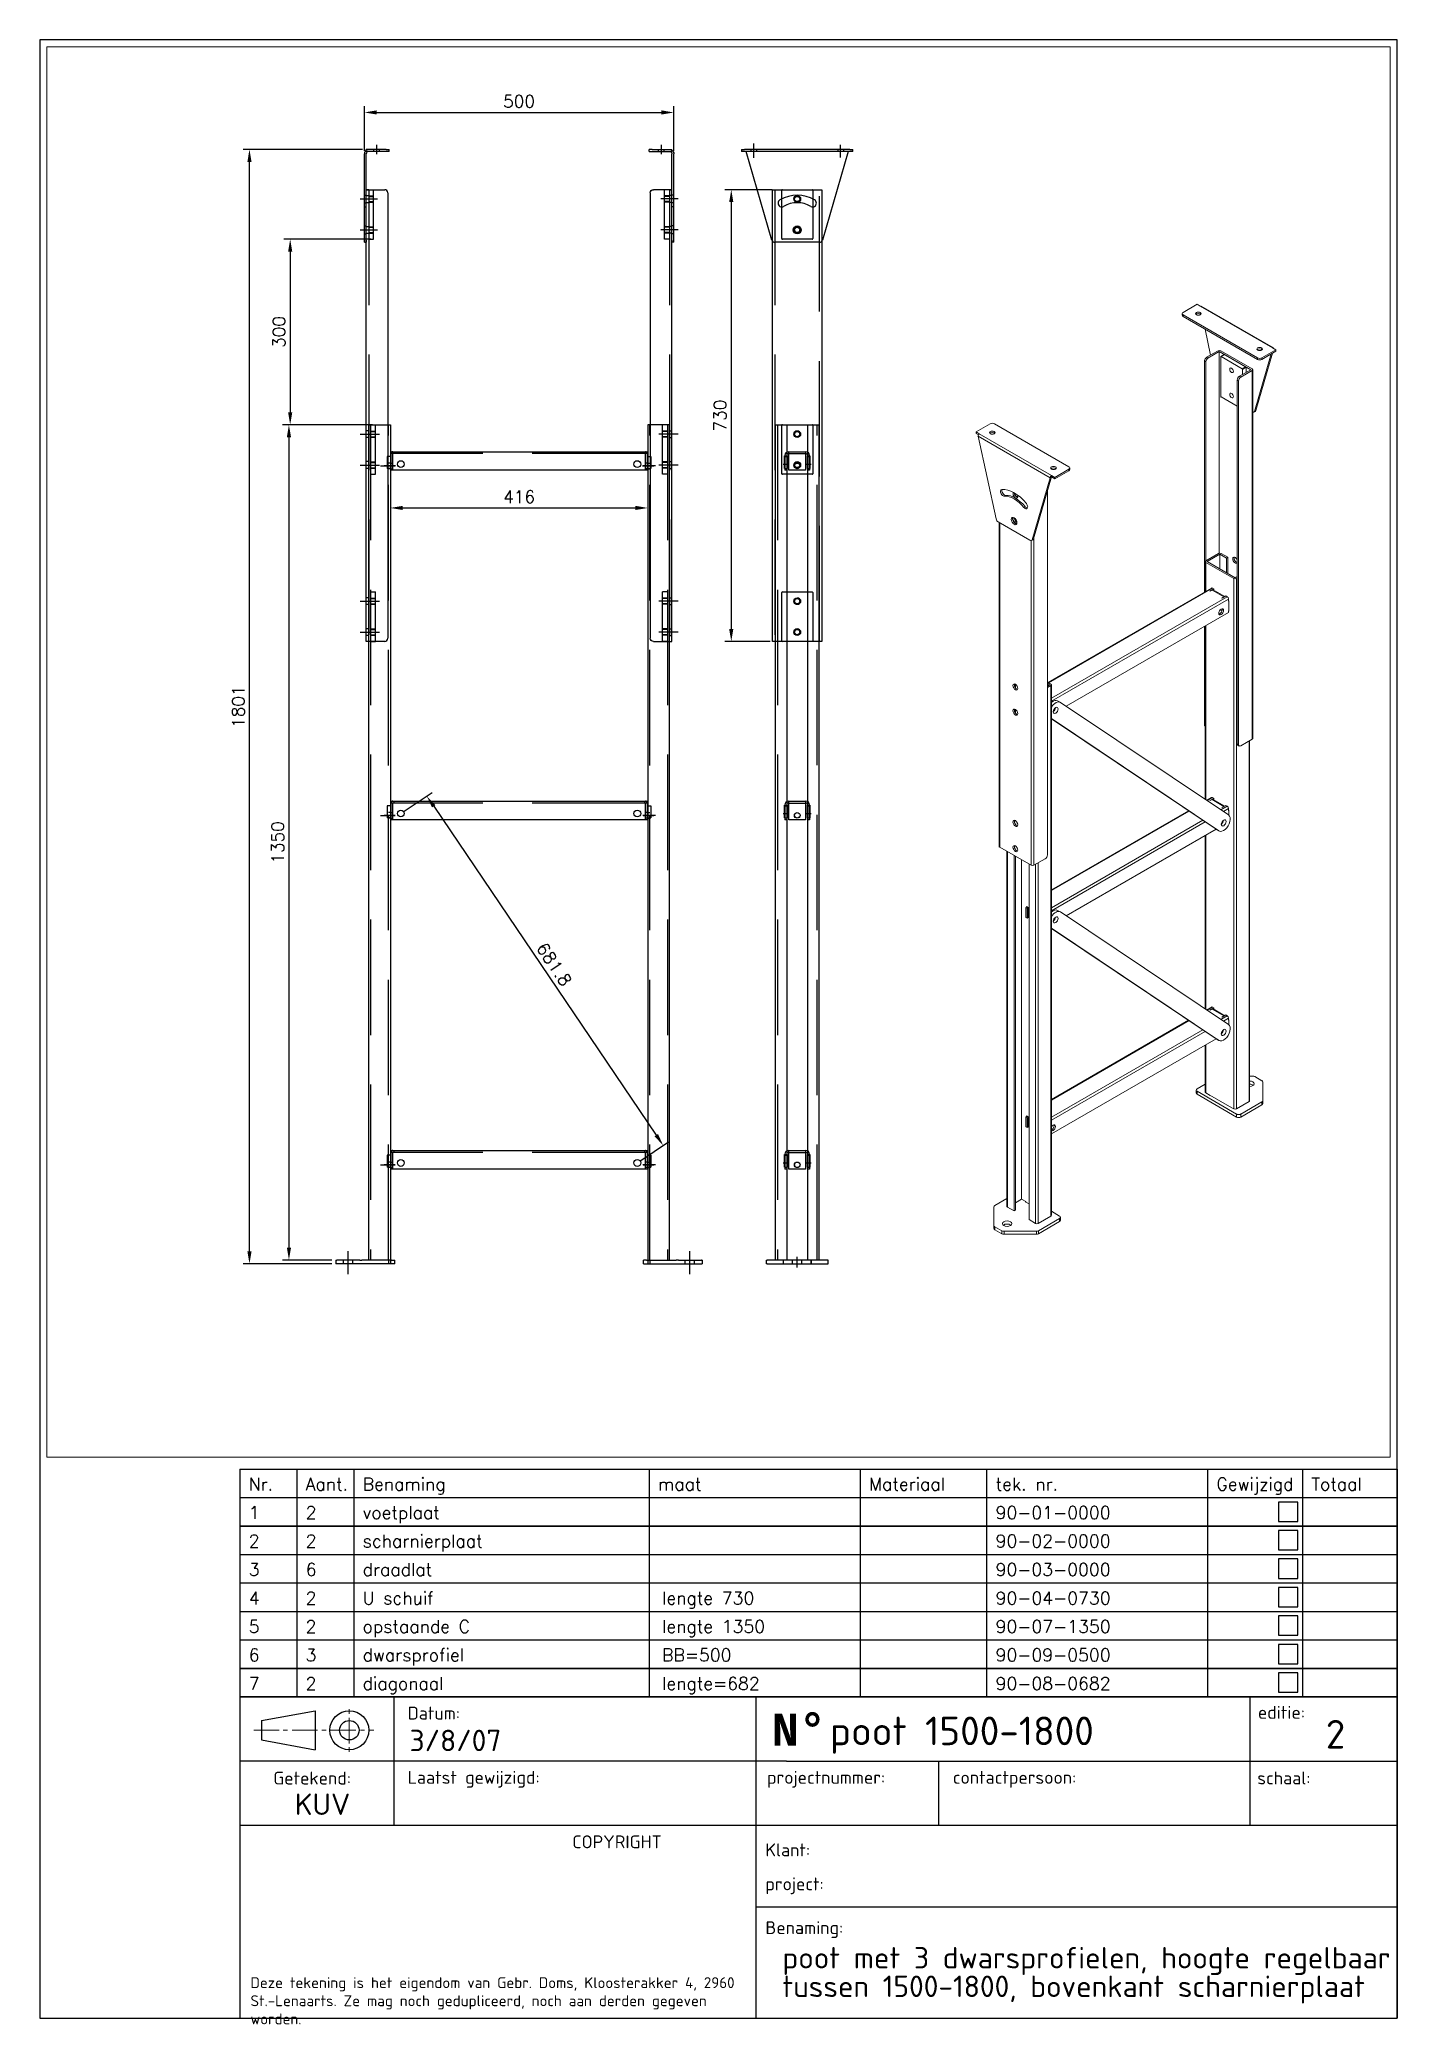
# Paper-space layout 'A4 Ver' of a CAD drawing. Extents: x 549 to 739, y -3 to 275.
# The model-space entities are those that its viewports show. They can reach past a viewport. Long polylines and large blocks are cut down to what shows.
import ezdxf
from ezdxf.enums import TextEntityAlignment as Align

# ---------------------------------------------------------------- set-up
doc = ezdxf.new("R2010")
doc.units = 0
doc.header["$LTSCALE"] = 0.2
doc.linetypes.add('Aslijn', pattern=[28.575, 19.05, -3.175, 3.175, -3.175])
doc.linetypes.add('Streeplijn', pattern=[10, 7, -3])
doc.layers.get('0').update_dxf_attribs({"linetype": 'CONTINUOUS'})
doc.layers.get('Defpoints').update_dxf_attribs({"linetype": 'CONTINUOUS'})
for name, color, linetype in [('70VOL', 5, 'CONTINUOUS'), ('draadlat', 212, 'CONTINUOUS'), ('dwarsprofiel', 42, 'CONTINUOUS'), ('pootbeen', 75, 'CONTINUOUS'), ('scharnierplaat', 232, 'CONTINUOUS'), ('schuif', 180, 'CONTINUOUS')]:
    doc.layers.add(name, color=color, linetype=linetype)
doc.layers.add('View', color=9, linetype='CONTINUOUS', plot=False)
doc.layers.add('Visible (ISO)', color=7, linetype='CONTINUOUS', lineweight=5)
doc.layers.add('Visible Narrow (ISO)', color=7, linetype='CONTINUOUS', lineweight=5)
doc.styles.add('ISOCPEUR', font='isocpeur.ttf')
doc.styles.add('ROMAND', font='', dxfattribs={"height": 2})
doc.styles.add('ROMANS', font='romans.shx')
doc.styles.add('SIMPLEX', font='SIMPLEX', dxfattribs={"width": 0.75})
doc.styles.get('ROMAND').set_extended_font_data('romand.shx')
doc.dimstyles.new('1_OP_08$0', dxfattribs={"dimscale": 8, "dimtxt": 2.5, "dimasz": 2.5, "dimexe": 1.3, "dimexo": 0.6, "dimgap": 1, "dimtad": 1, "dimdec": 1, "dimdsep": 46, "dimtxsty": 'ROMANS', "dimcen": -1.5, "dimclrd": 150, "dimclre": 150, "dimclrt": 5, "dimadec": 0, "dimazin": 0, "dimtfac": 1, "dimtdec": 1, "dimtmove": 0, "dimatfit": 3, "dimfxl": 0, "dimtolj": 1, "dimtzin": 0, "dimarcsym": 0})

psp = doc.layouts.new('A4 Ver')

msp = doc.modelspace()

# ---------------------------------------------------------------- blocks, each defined once
blk = doc.blocks.new('ISO_A4')
for p, q in [((200, 287), (10, 287)), ((10, 287), (10, 10)), ((200, 10), (200, 287)), ((10, 10), (200, 10))]:
    blk.add_line(p, q)
blk = doc.blocks.new('titelhoek1')
for p, q in [((162.06, 45), (0.06, 45)), ((0.06, 45), (0.06, 0)), ((21.62, 45), (21.62, 36)), ((72.32, 0), (72.32, 45)), ((141.44, 45), (141.44, 36)), ((162.06, 45), (162.06, 0)), ((3.12, 41.69), (10.59, 43.05)), ((3.12, 41.69), (3.12, 38.96)), ((10.59, 43.05), (10.59, 37.59)), ((3.12, 38.96), (10.59, 37.59)), ((76.56, 36), (0.06, 36)), ((21.62, 36), (21.62, 27)), ((76.56, 36), (162.06, 36)), ((97.85, 36), (97.85, 27)), ((141.44, 36), (141.44, 27)), ((162.06, 27), (0.06, 27)), ((72.32, 15.59), (162.06, 15.59)), ((0.06, 0), (162.06, 0))]:
    blk.add_line(p, q)
at = {"lineweight": 9}
for p, q in [((15.39, 43.28), (15.39, 42.63)), ((15.39, 42.04), (15.39, 38.45)), ((2.04, 40.32), (5.55, 40.32)), ((6.12, 40.32), (6.72, 40.32)), ((7.37, 40.32), (10.93, 40.32)), ((11.55, 40.32), (12.15, 40.32)), ((12.78, 40.32), (16.31, 40.32)), ((16.96, 40.32), (17.53, 40.32)), ((18.15, 40.32), (18.81, 40.32)), ((15.39, 37.93), (15.39, 37.3))]:
    blk.add_line(p, q, dxfattribs=at)
for radius in [2.73, 1.36]:
    blk.add_circle((15.39, 40.32), radius)
at = {"style": 'ISOCPEUR'}
for s, p in [('Datum:', (23.56, 41.82)), ('editie:', (142.55, 41.92)), ('Getekend:', (4.75, 32.72)), ('Laatst gewijzigd:', (23.56, 32.82)), ('projectnummer:', (73.85, 32.82)), ('contactpersoon:', (99.86, 32.82)), ('schaal:', (142.46, 32.74)), ('COPYRIGHT ', (46.6, 23.8)), ('Klant:', (73.62, 22.67)), ('project:', (73.62, 17.91)), ('Benaming:', (73.62, 11.78))]:
    blk.add_text(s, height=1.8, dxfattribs=at).set_placement(p)
at = {"insert": (74.49, 42.64), "char_height": 4.5, "width": 5, "attachment_point": 1, "style": 'ROMAND'}
blk.add_mtext('{\\fMonospac821 BT|b1|i0|c0|p49;N°}', dxfattribs=at)
at = {"lineweight": 9, "insert": (1.56, 5.74), "char_height": 1.52, "width": 71.22, "attachment_point": 1, "style": 'ISOCPEUR'}
blk.add_mtext('Deze tekening is het eigendom van Gebr. Doms, Kloosterakker 4, 2960 St.-Lenaarts. Ze mag noch gedupliceerd, noch aan derden gegeven worden.', dxfattribs=at)
at = {"style": 'ISOCPEUR'}
for tag, height, p in [('TEKENINGNR', 4, (82.64, 37.03)), ('CREATING_DATE', 3, (23.82, 36.49)), ('MODIFICATION_TIME', 3, (23.82, 27.49)), ('PROJECTNR', 3, (73.74, 27.6)), ('CONTACTPERSOON', 3, (99.76, 27.6)), ('KLANTNAAM', 3, (82.92, 21.47)), ('PROJECTOMSCHRIJVING:', 3, (82.92, 16.68))]:
    blk.add_attdef(tag, text='', height=height, dxfattribs=at).set_placement(p, align=Align.BOTTOM_LEFT)
for tag, height, p in [('VERSIE', 4, (153.41, 36.56)), ('MADE_BY', 3, (11.64, 27.56)), ('SCHAAL', 3, (153.27, 27.56))]:
    blk.add_attdef(tag, text='', height=height, dxfattribs=at).set_placement(p, align=Align.BOTTOM_CENTER)
for tag, p in [('BENAMING1', (75.99, 6.97)), ('BENAMING2', (75.99, 2.97))]:
    blk.add_attdef(tag, p, '', height=3, dxfattribs=at)
blk = doc.blocks.new('stuklijst poten 0')
for p, q in [((-1097.3, 0), (0, 0)), ((-1097.3, 0), (-1097.3, -27)), ((-1043.3, 0), (-1043.3, -27)), ((-989.3, 0), (-989.3, -27)), ((-709.3, 0), (-709.3, -27)), ((-509.3, 0), (-509.3, -27)), ((-509.3, 0), (-509.3, -27)), ((-389.3, 0), (-389.3, -27)), ((-180, 0), (-180, -27)), ((-90, 0), (-90, -27)), ((0, 0), (0, -27)), ((-1097.3, -27), (0, -27))]:
    blk.add_line(p, q)
at = {"style": 'SIMPLEX'}
for s, p in [('Nr.', (-1088.8, -20.3)), ('Aant.', (-1034.8, -20.3)), ('Benaming', (-980.8, -20.3)), ('maat', (-700.8, -20.3)), ('Materiaal', (-500.8, -20.3)), ('tek. nr.', (-380.8, -20.3)), ('Gewijzigd', (-171.5, -20.3)), ('Totaal', (-81.5, -20.3))]:
    blk.add_text(s, height=12, dxfattribs=at).set_placement(p)
blk = doc.blocks.new('stuklijstpoten2')
for p, q in [((-1097.3, 0), (0, 0)), ((-1097.3, 0), (-1097.3, -27)), ((-1043.3, 0), (-1043.3, -27)), ((-989.3, 0), (-989.3, -27)), ((-709.3, 0), (-709.3, -27)), ((-509.3, 0), (-509.3, -27)), ((-509.3, 0), (-509.3, -27)), ((-389.3, 0), (-389.3, -27)), ((-180, 0), (-180, -27)), ((-90, 0), (-90, -27)), ((0, 0), (0, -27)), ((-1097.3, -27), (0, -27))]:
    blk.add_line(p, q)
blk.add_lwpolyline([(-94.3, -4.3), (-112.7, -4.3), (-112.7, -22.7), (-94.3, -22.7)], close=True)
at = {"style": 'SIMPLEX'}
for tag, p in [('1GENST{4.5}', (-1088.8, -20.3)), ('2GENST{4.5}', (-1034.8, -20.3)), ('5GENST{17.5}', (-980.8, -20.3)), ('14GENST{22.5}', (-697.9, -20.3)), ('9GENST{20}', (-500.8, -20.3)), ('15GENST{10}', (-380.8, -20.3)), ('17GENST{7.5}', (-81.5, -20.3))]:
    blk.add_attdef(tag, p, '', height=12, dxfattribs=at)
blk = doc.blocks.new('A$C4EBF2C44')
for p, q in [((0, 150), (5, 150)), ((0, 150), (0, 147)), ((5, 147), (0, 147)), ((175, 150), (5, 150)), ((49, 3.6), (7.5, 147)), ((172.5, 147), (131, 3.6)), ((172.5, 147), (172.5, 147)), ((175, 150), (180, 150)), ((180, 147), (175, 147)), ((180, 147), (180, 150)), ((126.2, 0), (53.8, 0))]:
    blk.add_line(p, q)
at = {"linetype": 'Streeplijn'}
blk.add_line((175, 147), (5, 147), dxfattribs=at)
at = {"linetype": 'Streeplijn', "ltscale": 3.628447}
for p, q in [((15.5, 147), (15.5, 150)), ((24.5, 147), (24.5, 150)), ((155.5, 150), (155.5, 147)), ((164.5, 150), (164.5, 147))]:
    blk.add_line(p, q, dxfattribs=at)
at = {"linetype": 'Aslijn'}
for p, q in [((20, 136.3), (20, 159.8)), ((160, 136.9), (160, 157.4))]:
    blk.add_line(p, q, dxfattribs=at)
blk.add_circle((90, 20), 6.5)
for centre, radius, start, end in [((65, 63.3), 6, 120, 300), ((90, 20), 56, 60, 120), ((115, 63.3), 6, 240, 60), ((90, 20), 44, 60, 120), ((53.8, 5), 5, 196.1254, 270), ((126.2, 5), 5, 270, 343.8746)]:
    blk.add_arc(centre, radius, start, end)
blk = doc.blocks.new('90040730A')
at = {"linetype": 'Aslijn', "ltscale": 1.142718}
for p, q in [((0, 715), (19.6, 715)), ((0, 665), (19.6, 665)), ((0, 335), (19.6, 335)), ((0, 285), (19.6, 285)), ((0, 65), (19.6, 65)), ((0, 15), (19.6, 15))]:
    blk.add_line(p, q, dxfattribs=at)
for p, q in [((14, 730), (10, 730)), ((10, 0), (10, 730)), ((10, 730), (40, 730)), ((45, 725), (45, 5)), ((14, 0), (10, 0)), ((40, 0), (14, 0))]:
    blk.add_line(p, q)
at = {"linetype": 'Streeplijn', "ltscale": 1.142718}
for p, q in [((10, 720.5), (14, 720.5)), ((10, 709.5), (14, 709.5)), ((14, 340.5), (10, 340.5)), ((14, 329.5), (10, 329.5)), ((14, 290.5), (10, 290.5)), ((14, 279.5), (10, 279.5)), ((14, 70.5), (10, 70.5)), ((14, 59.5), (10, 59.5)), ((14, 20.5), (10, 20.5)), ((14, 9.5), (10, 9.5))]:
    blk.add_line(p, q, dxfattribs=at)
at = {"linetype": 'Streeplijn'}
blk.add_line((14, 730), (14, 0), dxfattribs=at)
at = {"ltscale": 1.142718}
for p, q in [((10, 670.5), (14, 670.5)), ((10, 659.5), (14, 659.5))]:
    blk.add_line(p, q, dxfattribs=at)
for centre, start, end in [((40, 725), 0, 90), ((40, 5), 270, 0)]:
    blk.add_arc(centre, 5, start, end)
blk = doc.blocks.new('pootbeen 1350A')
for p, q in [((53, 22.8), (53, 1372.8)), ((88, 1372.8), (88, 16.8)), ((0, 22.8), (1.5, 22.8)), ((0, 22.8), (0, 16.8)), ((95, 16.8), (0, 16.8)), ((38.5, 22.8), (1.5, 22.8)), ((38.5, 22.8), (42.1, 22.8)), ((90, 22.8), (42.1, 22.8)), ((90, 22.8), (95, 22.8)), ((95, 16.8), (95, 22.8))]:
    blk.add_line(p, q)
at = {"ltscale": 3.870205}
blk.add_line((53, 1372.8), (88, 1372.8), dxfattribs=at)
at = {"linetype": 'Streeplijn'}
for p, q in [((56, 1372.8), (56, 22.8)), ((85, 22.8), (85, 1372.8)), ((85, 22.8), (85, 16.8))]:
    blk.add_line(p, q, dxfattribs=at)
at = {"linetype": 'Aslijn', "ltscale": 1.142718}
for p, q in [((96.5, 1306.3), (78.1, 1306.3)), ((95.6, 741.6), (78.1, 741.6)), ((95.6, 176.8), (78.1, 176.8))]:
    blk.add_line(p, q, dxfattribs=at)
at = {"ltscale": 1.142718}
for p, q in [((88, 1310.8), (85, 1310.8)), ((88, 1301.8), (85, 1301.8)), ((88, 746.1), (85, 746.1)), ((88, 737.1), (85, 737.1)), ((88, 181.3), (85, 181.3)), ((88, 172.3), (85, 172.3))]:
    blk.add_line(p, q, dxfattribs=at)
at = {"linetype": 'Aslijn', "ltscale": 2.902758}
blk.add_line((20, 0), (20, 37.2), dxfattribs=at)
at = {"linetype": 'Streeplijn', "ltscale": 2.902758}
for p, q in [((12.5, 16.8), (12.5, 22.8)), ((27.5, 16.8), (27.5, 22.8))]:
    blk.add_line(p, q, dxfattribs=at)
blk = doc.blocks.new('90-09-0500A')
at = {"linetype": 'Aslijn'}
for p, q in [((2, 7), (26, 7)), ((446.3, 7), (426, 7))]:
    blk.add_line(p, q, dxfattribs=at)
for p, q in [((18, 22.5), (13, 22.5)), ((13, 22.5), (13, 3)), ((18, 3), (13, 3)), ((18, 30), (434, 30)), ((18, 30), (18, 22.5)), ((18, 3), (18, 0)), ((434, 0), (18, 0)), ((434, 30), (434, 22.5)), ((434, 22.5), (439, 22.5)), ((434, 3), (434, 0)), ((434, 3), (439, 3)), ((439, 22.5), (439, 3))]:
    blk.add_line(p, q)
at = {"linetype": 'Streeplijn'}
for p, q in [((434, 27), (18, 27)), ((19, 27), (19, 0)), ((19, 11.5), (22, 11.5)), ((19, 2.5), (22, 2.5)), ((22, 0), (22, 27)), ((23.5, 30), (23.5, 27)), ((428.5, 30), (428.5, 27)), ((430, 0), (430, 27)), ((433, 11.5), (430, 11.5)), ((433, 2.5), (430, 2.5)), ((433, 27), (433, 0))]:
    blk.add_line(p, q, dxfattribs=at)
for centre in [(35, 10), (417, 10), (417, 10)]:
    blk.add_circle(centre, 5.5)
for centre, start, end in [((22, 27), 90, 180), ((430, 27), 0, 90)]:
    blk.add_arc(centre, 3, start, end, dxfattribs=at)
blk = doc.blocks.new('A$C334307B7')
at = {"ltscale": 3.59389}
for p, q in [((0, 1), (0, 79)), ((50, 79), (50, 1))]:
    blk.add_line(p, q, dxfattribs=at)
blk.add_line((1, 80), (49, 80))
at = {"ltscale": 3.572625}
blk.add_line((49, 0), (1, 0), dxfattribs=at)
for centre in [(25, 65), (25, 15)]:
    blk.add_circle(centre, 4.25)
at = {"ltscale": 0.598278}
for centre, start, end in [((1, 79), 90, 180), ((49, 79), 0, 90), ((1, 1), 180, 270), ((49, 1), 270, 0)]:
    blk.add_arc(centre, 1, start, end, dxfattribs=at)
at = {"color": 3}
for centre in [(25, 65), (25, 15)]:
    blk.add_arc(centre, 5, 180, 90, dxfattribs=at)
blk = doc.blocks.new('pootbeen 1350B')
for p, q in [((15, 12.1), (15, 1362.1)), ((33, 1362.1), (33, 12.1)), ((67, 12.1), (67, 1362.1)), ((85, 1362.1), (85, 12.1)), ((33, 1312.1), (33.5, 1312.1)), ((33.5, 1291.6), (33, 1291.6)), ((33.5, 1312.1), (33.5, 1291.6)), ((66.5, 1291.6), (66.5, 1312.1)), ((66.5, 1312.1), (67, 1312.1)), ((67, 1291.6), (66.5, 1291.6)), ((33, 747.4), (33.5, 747.4)), ((33.5, 747.4), (33.5, 726.9)), ((66.5, 726.9), (66.5, 747.4)), ((66.5, 747.4), (67, 747.4)), ((33.5, 726.9), (33, 726.9)), ((67, 726.9), (66.5, 726.9)), ((33, 182.6), (33.5, 182.6)), ((33.5, 162.1), (33, 162.1)), ((33.5, 182.6), (33.5, 162.1)), ((66.5, 162.1), (66.5, 182.6)), ((66.5, 182.6), (67, 182.6)), ((67, 162.1), (66.5, 162.1)), ((0, 12.1), (1.5, 12.1)), ((0, 12.1), (0, 6.1)), ((1.5, 6.1), (0, 6.1)), ((100, 12.1), (1.5, 12.1)), ((1.5, 6.1), (100, 6.1)), ((100, 6.1), (100, 12.1))]:
    blk.add_line(p, q)
at = {"ltscale": 3.655324}
blk.add_line((15, 1362.1), (85, 1362.1), dxfattribs=at)
at = {"linetype": 'Streeplijn'}
for p, q in [((18, 1362.1), (18, 12.1)), ((82, 12.1), (82, 1362.1))]:
    blk.add_line(p, q, dxfattribs=at)
at = {"linetype": 'Streeplijn', "ltscale": 3.789711}
for p, q in [((29.5, 1291.6), (29.5, 1312.1)), ((70.5, 1312.1), (70.5, 1291.6)), ((29.5, 726.9), (29.5, 747.4)), ((70.5, 747.4), (70.5, 726.9)), ((29.5, 162.1), (29.5, 182.6)), ((70.5, 182.6), (70.5, 162.1))]:
    blk.add_line(p, q, dxfattribs=at)
at = {"linetype": 'Streeplijn', "ltscale": 1.333188}
for p, q in [((29.5, 1312.1), (33, 1312.1)), ((67, 1312.1), (70.5, 1312.1)), ((29.5, 747.4), (33, 747.4)), ((67, 747.4), (70.5, 747.4)), ((29.5, 182.6), (33, 182.6)), ((67, 182.6), (70.5, 182.6))]:
    blk.add_line(p, q, dxfattribs=at)
at = {"linetype": 'Streeplijn', "ltscale": 0.19037}
for p, q in [((30, 1291.6), (29.5, 1291.6)), ((70.5, 1291.6), (70, 1291.6)), ((30, 726.9), (29.5, 726.9)), ((70.5, 726.9), (70, 726.9)), ((30, 162.1), (29.5, 162.1)), ((70.5, 162.1), (70, 162.1))]:
    blk.add_line(p, q, dxfattribs=at)
at = {"linetype": 'Streeplijn', "ltscale": 1.142718}
for p, q in [((30, 1291.6), (33, 1291.6)), ((67, 1291.6), (70, 1291.6)), ((30, 726.9), (33, 726.9)), ((67, 726.9), (70, 726.9)), ((30, 162.1), (33, 162.1)), ((67, 162.1), (70, 162.1))]:
    blk.add_line(p, q, dxfattribs=at)
at = {"linetype": 'Streeplijn', "ltscale": 2.902758}
for p, q in [((27.5, 12.1), (27.5, 6.1)), ((28, 6.1), (28, 12.1)), ((42.5, 6.1), (42.5, 12.1)), ((57.5, 6.1), (57.5, 12.1)), ((72, 12.1), (72, 6.1)), ((72.5, 12.1), (72.5, 6.1))]:
    blk.add_line(p, q, dxfattribs=at)
at = {"linetype": 'Aslijn', "ltscale": 2.902758}
blk.add_line((50, 0), (50, 17.6), dxfattribs=at)
at = {"ltscale": 3.419731}
blk.add_circle((50, 1295.6), 4.5, dxfattribs=at)
for centre in [(50, 730.9), (50, 166.1)]:
    blk.add_circle(centre, 4.5)
at = {"ltscale": 0.000498378}
for centre, start, end in [((33, 1312.6), 90, 180), ((67, 1312.6), 0, 90), ((33, 750.9), 90, 180), ((67, 747.9), 0, 90), ((33, 186.1), 90, 180), ((67, 183.1), 0, 90)]:
    blk.add_arc(centre, 0.001, start, end, dxfattribs=at)
blk = doc.blocks.new('A$C72246AC3')
at = {"linetype": 'Aslijn'}
for p, q in [((0, 65), (18.4, 65)), ((0, 15), (18.4, 15))]:
    blk.add_line(p, q, dxfattribs=at)
at = {"ltscale": 3.620644}
blk.add_line((4.2, 80), (4.2, 0), dxfattribs=at)
at = {"ltscale": 3.870343}
for p, q in [((4.2, 80), (12.2, 80)), ((4.2, 0), (12.2, 0))]:
    blk.add_line(p, q, dxfattribs=at)
at = {"linetype": 'Streeplijn'}
for p, q in [((4.2, 70), (12.2, 70)), ((4.2, 69.2), (12.2, 69.2)), ((4.2, 60.7), (12.2, 60.7)), ((4.2, 60), (12.2, 60)), ((4.2, 20), (12.2, 20)), ((4.2, 19.2), (12.2, 19.2)), ((4.2, 10.7), (12.2, 10.7)), ((4.2, 10), (12.2, 10))]:
    blk.add_line(p, q, dxfattribs=at)
at = {"ltscale": 3.59389}
blk.add_line((12.2, 0), (12.2, 80), dxfattribs=at)
blk = doc.blocks.new('A$C764925F4')
for p, q in [((4.4, 3.6), (4.4, 143.1)), ((7.4, 147), (7.4, 150)), ((39.4, 150), (7.4, 150)), ((39.4, 147), (7.4, 147)), ((7.4, 3.6), (7.4, 143.1)), ((39.4, 150), (44.4, 150)), ((44.4, 147), (39.4, 147)), ((44.4, 147), (44.4, 150)), ((4.4, 0), (4.4, 3.6)), ((4.4, 0), (7.4, 0)), ((7.4, 3.6), (7.4, 0))]:
    blk.add_line(p, q)
at = {"linetype": 'Streeplijn', "ltscale": 3.628447}
for p, q in [((19.9, 147), (19.9, 150)), ((28.9, 147), (28.9, 150)), ((4.4, 76), (7.4, 76)), ((4.4, 64), (7.4, 64)), ((4.4, 57.3), (7.4, 57.3)), ((4.4, 26.5), (7.4, 26.5)), ((4.4, 13.5), (7.4, 13.5))]:
    blk.add_line(p, q, dxfattribs=at)
at = {"linetype": 'Aslijn'}
for p, q in [((24.4, 142.6), (24.4, 157.4)), ((0, 20), (14.2, 20))]:
    blk.add_line(p, q, dxfattribs=at)
for radius, start in [(6.9, 124.4174), (3.9, 90)]:
    blk.add_arc((11.3, 143.1), radius, start, 180)
at = {"linetype": 'Streeplijn'}
blk.add_arc((11.3, 143.1), 6.9, 90, 124.4174, dxfattribs=at)
blk = doc.blocks.new('A$C03F00B1E')
at = {"linetype": 'Aslijn'}
for p, q in [((0, 10), (7.9, 10)), ((37, 10), (44.9, 10))]:
    blk.add_line(p, q, dxfattribs=at)
at = {"ltscale": 3.628286}
for p, q in [((2.6, 24), (2.6, 0)), ((5.6, 24), (5.6, 0)), ((39.6, 0), (39.6, 24)), ((42.6, 3), (42.6, 24))]:
    blk.add_line(p, q, dxfattribs=at)
for p, q in [((2.6, 22.5), (5.6, 22.5)), ((2.6, 3), (5.6, 3)), ((39.6, 22.5), (42.6, 22.5)), ((39.6, 3), (42.6, 3))]:
    blk.add_line(p, q)
at = {"ltscale": 1.142718}
for p, q in [((5.6, 0), (2.6, 0)), ((42.6, 0), (39.6, 0)), ((42.6, 3), (42.6, 0))]:
    blk.add_line(p, q, dxfattribs=at)
at = {"ltscale": 3.732117}
for p, q in [((8.6, 30), (36.6, 30)), ((36.1, 0), (9.1, 0))]:
    blk.add_line(p, q, dxfattribs=at)
at = {"ltscale": 1.142337}
for p, q in [((8.6, 27), (9.1, 27)), ((36.1, 27), (36.6, 27))]:
    blk.add_line(p, q, dxfattribs=at)
at = {"ltscale": 3.731979}
for p, q in [((9.1, 0), (9.1, 30)), ((36.1, 30), (36.1, 0))]:
    blk.add_line(p, q, dxfattribs=at)
at = {"linetype": 'Streeplijn'}
blk.add_line((9.1, 27), (36.1, 27), dxfattribs=at)
at = {"ltscale": 0.19037}
blk.add_line((36.1, 30), (36.6, 30), dxfattribs=at)
blk.add_circle((22.6, 7), 4.5)
at = {"ltscale": 3.628286}
for centre, radius, start, end in [((8.6, 24), 6, 90, 180), ((8.6, 24), 3, 90, 180), ((36.6, 24), 6, 0, 90), ((36.6, 24), 3, 0, 90)]:
    blk.add_arc(centre, radius, start, end, dxfattribs=at)
blk = doc.blocks.new('90040730B')
for p, q in [((-1, 0), (-1, 730)), ((79, 730), (79, 0)), ((79, 0), (-1, 0))]:
    blk.add_line(p, q)
at = {"ltscale": 3.666539}
blk.add_line((-1, 730), (79, 730), dxfattribs=at)
at = {"linetype": 'Streeplijn'}
for p, q in [((3, 730), (3, 0)), ((75, 0), (75, 730))]:
    blk.add_line(p, q, dxfattribs=at)
for centre in [(39, 715), (39, 665), (39, 335), (39, 285), (39, 65), (39, 15)]:
    blk.add_circle(centre, 5.5)
blk = doc.blocks.new('A$C23F71E20')
at = {"layer": 'Visible (ISO)'}
for p, q in [((333, 1485.4), (333, 1487.9)), ((334.5, 1489.9), (357.1, 1503)), ((454.7, 1416.5), (334.5, 1485.9)), ((454.7, 1414), (334.5, 1483.4)), ((362.4, 1499.9), (357.1, 1503)), ((362.4, 1499.9), (362.4, 1499.9)), ((362.4, 1499.9), (362.4, 1499.9)), ((363.9, 1500.1), (480.6, 1432.7)), ((379.1, 1421), (370, 1462.9)), ((391, 1427.9), (372.6, 1417.3)), ((393.1, 1426.7), (374.8, 1416)), ((393.1, 1426.7), (444.1, 1397.3)), ((446.2, 1398.5), (395.3, 1427.9)), ((395.3, 1354.4), (395.3, 1418.1)), ((395.5, 1418.5), (401.1, 1421.8)), ((396, 1418.5), (429.9, 1398.9)), ((435.6, 1402.2), (401.6, 1421.8)), ((476.9, 1422.8), (449.7, 1330)), ((479, 1424), (451.9, 1331.2)), ((484.4, 1429.5), (461.7, 1416.5)), ((484.4, 1427.1), (461.7, 1414)), ((479.1, 1432.6), (479.1, 1432.6)), ((484.4, 1429.5), (479.1, 1432.6)), ((479.1, 1432.6), (479.1, 1432.6)), ((479.1, 1432.6), (479.1, 1432.6)), ((481.2, 1431.4), (481.2, 1431.4)), ((481.2, 1431.4), (481.2, 1431.4)), ((484.4, 1427.1), (484.4, 1429.5)), ((369.1, 1411.1), (369.1, 1038)), ((371.2, 1409.9), (371.2, 1088.4)), ((422.1, 792.6), (422.1, 1380.5)), ((424.3, 791.4), (424.3, 1379.3)), ((425.7, 1386.6), (444.1, 1397.3)), ((427.8, 1385.4), (446.2, 1396)), ((430.6, 1397.7), (430.6, 1389.5)), ((436.3, 1392.8), (436.3, 1400.9)), ((447.1, 1397.3), (447.1, 801.2)), ((422.1, 1338.1), (396, 1353.2)), ((451, 1330), (448.9, 1328.7)), ((0, 1296.8), (22.6, 1309.9)), ((0, 1294.4), (0, 1296.8)), ((0, 1296.8), (5.3, 1293.8)), ((3.8, 1292.2), (0, 1294.4)), ((3.2, 1290.1), (32.5, 1156.1)), ((5.3, 1293.8), (5.3, 1293.8)), ((5.3, 1293.8), (5.3, 1293.8)), ((5.3, 1293.8), (5.3, 1293.8)), ((29.7, 1309.9), (149.9, 1240.5)), ((90.5, 1122.6), (119.9, 1222.7)), ((92.7, 1123.8), (122, 1224)), ((122, 1224), (119.9, 1222.7)), ((122, 1226.4), (122, 1224)), ((122, 1224), (122, 1226.4)), ((122, 1224), (122, 1226.4)), ((122, 1226.4), (122, 1226.4)), ((122, 1226.4), (127.3, 1223.3)), ((122, 1226.4), (122, 1226.4)), ((127.3, 1220.9), (122, 1224)), ((122, 1224), (122, 1224)), ((122, 1224), (122, 1224)), ((149.9, 1236.4), (127.3, 1223.3)), ((149.9, 1234), (127.3, 1220.9)), ((127.3, 1223.3), (127.3, 1220.9)), ((151.4, 1236), (151.4, 1238.5)), ((115.3, 1200.9), (115.3, 613)), ((35.9, 1151.2), (87.1, 1121.6)), ((37.3, 1150.4), (37.3, 626.9)), ((89.6, 1121.3), (91.8, 1122.6)), ((391.7, 1100.2), (371.2, 1088.4)), ((393.9, 1099), (373.4, 1087.2)), ((404.5, 1092.9), (393.9, 1099)), ((406.6, 1094.1), (396, 1100.2)), ((404.5, 1092.9), (406.6, 1094.1)), ((404.5, 1069.2), (404.5, 1092.9)), ((406.6, 1068), (406.6, 1094.1)), ((370.4, 1087.2), (370.4, 1038.7)), ((371.2, 1085.9), (416.5, 1059.8)), ((418.6, 1061), (373.4, 1087.2)), ((418.6, 1061), (422.1, 1063.1)), ((420.7, 1059.8), (422.1, 1060.6)), ((380.3, 1044.4), (116.1, 891.9)), ((377.9, 1039.6), (384, 1043.1)), ((378.3, 1039.4), (377.9, 1039.6)), ((381.5, 1041.2), (378.3, 1039.4)), ((384, 1043.1), (381.8, 1044.3)), ((401.8, 1030.5), (383, 1041.4)), ((384, 1043.1), (384, 1040.8)), ((397.4, 1028.4), (400.6, 1030.2)), ((397.7, 1028.2), (397.4, 1028.4)), ((403.8, 1031.6), (397.7, 1028.2)), ((405.9, 1030.4), (403.8, 1031.6)), ((408, 1023.1), (408, 1026.7)), ((408, 1004.7), (145.8, 853.3)), ((397.5, 1007.5), (394.5, 1009.2)), ((408, 1023.9), (408.4, 1023.7)), ((408.4, 1023.3), (408, 1023.1)), ((408, 1007.1), (408.4, 1007.4)), ((408.4, 1006.9), (408, 1007.1)), ((408, 1004.7), (408, 1007.1)), ((408.4, 1023.7), (408.4, 1006.9)), ((369.1, 982.2), (369.1, 823.3)), ((370.4, 983), (370.4, 702.9)), ((63.6, 889), (63.6, 883.2)), ((120.9, 889.2), (115.3, 892.4)), ((115.3, 890), (118.8, 887.9)), ((115.3, 885.9), (118.8, 887.9)), ((115.3, 883.4), (120.9, 886.7)), ((121.8, 887.9), (121.8, 30.6)), ((63.6, 848.2), (63.6, 842.4)), ((131.9, 862.1), (136.2, 859.7)), ((136.5, 859.5), (408, 677.6)), ((392.4, 652), (121.8, 833.3)), ((121.8, 832.9), (388.2, 654.5)), ((370.4, 820.9), (370.1, 821)), ((423.2, 790.4), (425.3, 789.1)), ((446.2, 800), (427.8, 789.4)), ((442.1, 215.6), (442.1, 797.6)), ((380.3, 705.8), (372.6, 701.3)), ((343.4, 684.5), (121.8, 556.5)), ((377.9, 701), (384, 704.4)), ((378.3, 700.8), (377.9, 701)), ((381.5, 702.6), (378.3, 700.8)), ((384, 704.4), (381.8, 705.7)), ((401.8, 691.9), (383, 702.7)), ((384, 704.4), (384, 702.2)), ((397.4, 689.7), (400.6, 691.6)), ((397.7, 689.5), (397.4, 689.7)), ((403.8, 693), (397.7, 689.5)), ((405.9, 691.8), (403.8, 693)), ((408, 684.4), (408, 688.1)), ((408, 685.2), (408.4, 685)), ((408.4, 684.6), (408, 684.4)), ((408.4, 685), (408.4, 677.4)), ((388.1, 654.6), (145.8, 514.7)), ((370.4, 644.3), (370.4, 364.2)), ((388.5, 654.3), (392.7, 651.8)), ((89.1, 596.3), (38.2, 625.7)), ((50, 44.9), (50, 618.8)), ((61.5, 612.2), (61.5, 37.6)), ((63.6, 611), (63.6, 38.8)), ((85.6, 23.7), (85.6, 598.3)), ((111.7, 606.9), (93.3, 596.3)), ((80.6, 528.1), (82.7, 529.3)), ((82.7, 526.8), (80.6, 528.1)), ((80.6, 528.1), (80.6, 512.1)), ((81.7, 529.9), (84.5, 528.3)), ((81.7, 528.7), (81.7, 529.9)), ((84.5, 527.9), (82.7, 526.8)), ((82.7, 526.8), (82.7, 510.9)), ((84.5, 528.3), (84.5, 511.5)), ((131.9, 523.5), (136.2, 521.1)), ((136.5, 520.9), (408, 339)), ((80.6, 512.1), (82.7, 510.9)), ((82.7, 510.9), (84.5, 511.9)), ((84.5, 511.5), (84.1, 511.7)), ((392.4, 313.4), (121.8, 494.7)), ((121.8, 494.3), (388.2, 315.8)), ((380.3, 367.2), (372.6, 362.7)), ((377.9, 362.3), (384, 365.8)), ((378.3, 362.1), (377.9, 362.3)), ((381.5, 364), (378.3, 362.1)), ((384, 365.8), (381.8, 367)), ((401.8, 353.2), (383, 364.1)), ((384, 365.8), (384, 363.5)), ((397.4, 351.1), (400.6, 352.9)), ((403.8, 354.4), (397.7, 350.9)), ((405.9, 353.1), (403.8, 354.4)), ((343.4, 345.8), (121.8, 217.9)), ((397.7, 350.9), (397.4, 351.1)), ((408, 345.8), (408, 349.5)), ((408, 346.6), (408.4, 346.4)), ((408.4, 346), (408, 345.8)), ((408.4, 346.4), (408.4, 338.7)), ((388.1, 315.9), (121.8, 162.2)), ((370.4, 305.7), (370.4, 229.8)), ((388.5, 315.6), (392.7, 313.2)), ((355.6, 233.1), (355.6, 228.2)), ((357.1, 235.2), (370.4, 242.8)), ((420.7, 194.3), (357.1, 231.1)), ((357.1, 226.2), (420.7, 189.4)), ((378.3, 224.5), (371.2, 228.6)), ((409.8, 206.4), (377.9, 224.7)), ((442.1, 255.6), (446.9, 255.6)), ((450.5, 254.7), (461.7, 248.2)), ((463.2, 246.2), (463.2, 215.9)), ((416.5, 202.5), (409.4, 206.6)), ((441.2, 214.3), (420.7, 202.5)), ((461.7, 213.9), (427.8, 194.3)), ((427.8, 189.4), (461.7, 209)), ((463.2, 211), (463.2, 215.9)), ((80.6, 189.4), (82.7, 190.7)), ((82.7, 188.2), (80.6, 189.4)), ((80.6, 189.4), (80.6, 173.5)), ((80.6, 173.5), (82.7, 172.3)), ((81.7, 190), (81.7, 191.3)), ((81.7, 191.3), (84.5, 189.6)), ((84.5, 189.2), (82.7, 188.2)), ((82.7, 188.2), (82.7, 172.3)), ((82.7, 172.3), (84.5, 173.3)), ((84.5, 172.9), (84.1, 173.1)), ((84.5, 189.6), (84.5, 172.9)), ((29, 14.3), (29, 44.5)), ((30.5, 46.6), (50, 57.9)), ((61.5, 37.6), (50.9, 43.7)), ((63.6, 38.8), (61.5, 37.6)), ((63.6, 51), (73.5, 56.7)), ((80.6, 52.7), (73.5, 56.7)), ((79.5, 52.5), (80.3, 52.9)), ((85.6, 49), (79.5, 52.5)), ((80.6, 51.8), (80.6, 52.7)), ((121.8, 37.1), (135.1, 29.4)), ((29, 14.3), (29, 9.4)), ((41.7, 5.7), (30.5, 12.2)), ((30.5, 7.3), (41.7, 0.8)), ((97.6, 4.9), (45.2, 4.9)), ((96.2, 17.6), (85.6, 23.7)), ((120.9, 29.4), (100.4, 17.6)), ((135.1, 25.3), (101.2, 5.7)), ((101.2, 0.8), (135.1, 20.4)), ((136.5, 27.4), (136.5, 22.5)), ((45.2, 0), (97.6, 0))]:
    blk.add_line(p, q, dxfattribs=at)
blk.add_circle((122, 1224), 0.000816, dxfattribs=at)
for centre, major_axis, start_param, end_param in [((338, 1487.9), (-5, 0), 5.497787, 7.068583), ((338, 1485.4), (-5, 0), 0, 0.785398), ((359.2, 1485.4), (-4.5, 0), 3.632475, 5.792303), ((362.4, 1497.5), (1.5, 2.6), 0, 0.785398), ((372.6, 1413.2), (-2.5, -4.33), 3.926991, 5.497787), ((374.8, 1412), (2.5, 4.33), 0.785398, 2.356194), ((393.1, 1426.7), (-3, 0), 3.926991, 5.497787), ((396, 1417.7), (-0.5, 0.866), 5.497787, 7.068583), ((401.6, 1420.9), (-0.5, 0.866), 5.497787, 6.283185), ((458.2, 1428.3), (-4.5, 0), 3.632475, 5.792303), ((458.2, 1418.5), (-5, 0), 0.785398, 2.356194), ((458.2, 1416), (5, 0), 3.926991, 5.497787), ((479.1, 1430.1), (1.5, 2.6), 5.497787, 7.068583), ((425.7, 1382.6), (-2.5, -4.33), 3.926991, 5.497787), ((427.8, 1381.3), (2.5, 4.33), 0.785398, 2.356194), ((429.9, 1398.1), (0.5, -0.866), 0.785398, 2.356194), ((435.6, 1401.3), (-0.5, 0.866), 3.926991, 5.497787), ((444.1, 1397.3), (3, 0), 5.497787, 7.068583), ((396, 1354), (-0.5, 0.866), 0.785398, 2.356194), ((446.4, 1333.1), (2.5, -4.33), 5.699401, 6.787142), ((448.5, 1334.3), (2.5, -4.33), 0, 0.503957), ((5.3, 1291.3), (1.5, 2.6), 0.785398, 2.356194), ((26.2, 1293.2), (-4.5, 0), 3.632475, 5.792303), ((26.2, 1307.9), (5, 0), 0.785398, 2.356194), ((122, 1224), (1.5, 2.6), 0.785398, 2.356194), ((125.2, 1236), (-4.5, 0), 3.632475, 5.792303), ((146.4, 1238.5), (5, 0), 5.497787, 7.068583), ((146.4, 1236), (5, 0), 5.497787, 6.283185), ((43.8, 1198.3), (3, -5.2), 2.879793, 6.021386), ((46, 1199.5), (-3, 5.2), 0.353863, 2.879793), ((61.5, 1152.7), (-28, 48.5), 4.974188, 6.021386), ((61.5, 1152.7), (-22, 38.1), 4.974188, 6.021386), ((63.6, 1153.9), (-22, 38.1), 4.974188, 6.021386), ((63.6, 1194.8), (2.75, -4.76), 3.355167, 7.527321), ((65.8, 1196), (2.75, -4.76), 3.927397, 5.887225), ((65.8, 1196), (2.09, -3.63), 3.933993, 6.133787), ((111.7, 1198.9), (-2.5, -4.33), 2.356194, 2.383516), ((35.9, 1155.3), (-2.5, 4.33), 1.06684, 2.356194), ((63.6, 1153.9), (-3.25, 5.63), 0.332447, 2.809146), ((63.6, 1153.9), (2.75, -4.76), 3.270514, 6.154264), ((65.8, 1155.2), (2.75, -4.76), 3.839772, 5.585006), ((65.8, 1155.2), (-2.09, 3.63), 0.727984, 2.413609), ((79.2, 1177.9), (3, -5.2), 4.974188, 8.115781), ((81.3, 1179.1), (3, -5.2), 4.974188, 5.921818), ((89.3, 1126.9), (2.5, -4.33), 0, 0.503957), ((87.1, 1125.7), (2.5, -4.33), 5.497787, 6.787142), ((393.9, 1099), (3, 0), 0.785398, 2.356194), ((418.6, 1089.4), (2.75, -4.76), 1.215098, 6.638884), ((420.7, 1090.7), (2.75, -4.76), 3.537553, 5.869956), ((373.4, 1087.2), (-3, 0), 5.497787, 7.068583), ((418.6, 1061), (3, 0), 3.926991, 5.497787), ((381.8, 1041.8), (-1.5, 2.6), 5.497787, 6.283185), ((381.5, 1038.8), (1.5, 2.6), 0, 0.785398), ((400.6, 1027.8), (1.5, 2.6), 0.199813, 0.785398), ((405.9, 1028), (1.5, -2.6), 0.785398, 2.356194), ((393.9, 1007.1), (2.75, 4.76), 3.537553, 5.887225), ((65.8, 885.7), (2.75, -4.76), 3.537553, 5.887225), ((118.8, 887.9), (3, 0), 5.497787, 7.068583), ((65.8, 844.9), (2.75, -4.76), 3.537553, 5.887225), ((124.4, 849.2), (7.5, 13), 0, 1.038626), ((128.7, 846.7), (7.5, 13), 6.244707, 7.776865), ((124.4, 849.2), (-2.75, -4.76), 0.881021, 2.260571), ((124.4, 849.2), (2.75, 4.76), 4.022614, 5.402164), ((372.6, 825.3), (-2.5, -4.33), 5.497787, 6.283185), ((425.7, 794.7), (-2.5, -4.33), 5.497787, 6.283185), ((427.8, 793.5), (-2.5, -4.33), 5.497787, 7.068583), ((444.1, 801.2), (3, 0), 5.497787, 6.283185), ((381.8, 703.2), (-1.5, 2.6), 5.497787, 6.283185), ((381.5, 700.1), (1.5, 2.6), 0, 0.785398), ((400.2, 664.8), (7.5, 13), 3.103114, 6.244707), ((400.6, 689.1), (1.5, 2.6), 0.199813, 0.785398), ((405.9, 689.3), (1.5, -2.6), 0.785398, 2.356194), ((65.8, 665.3), (2.75, -4.76), 3.537553, 5.887225), ((67.9, 666.5), (-2.09, 3.63), 0.986693, 2.1549), ((396, 667.3), (-7.5, -13), 6.244707, 6.283185), ((396, 667.3), (-2.75, -4.76), 0.881021, 2.260571), ((396, 667.3), (2.75, 4.76), 4.022614, 5.402164), ((40.3, 626.9), (-3, 0), 0, 0.785398), ((65.8, 624.4), (2.75, -4.76), 3.537553, 5.887225), ((67.9, 625.7), (-2.09, 3.63), 0.986693, 2.1549), ((111.7, 611), (-2.5, -4.33), 0.785398, 2.356194), ((91.2, 597.5), (3, 0), 3.926991, 5.497787), ((124.4, 510.5), (7.5, 13), 0, 1.038626), ((128.7, 508.1), (7.5, 13), 6.244707, 7.776865), ((124.4, 510.5), (-2.75, -4.76), 0.881021, 2.260571), ((124.4, 510.5), (2.75, 4.76), 4.022614, 5.402164), ((381.8, 364.6), (-1.5, 2.6), 5.497787, 6.283185), ((381.5, 361.5), (1.5, 2.6), 0, 0.785398), ((400.6, 350.5), (1.5, 2.6), 0.199813, 0.785398), ((405.9, 350.7), (1.5, -2.6), 0.785398, 2.356194), ((400.2, 326.2), (7.5, 13), 3.103114, 6.244707), ((396, 328.6), (-2.75, -4.76), 0.881021, 2.260571), ((396, 328.6), (2.75, 4.76), 4.022614, 5.402164), ((396, 328.6), (-7.5, -13), 6.244707, 6.283185), ((360.6, 233.1), (-5, 0), 5.497787, 7.068583), ((360.6, 228.2), (-5, 0), 0, 0.785398), ((373.4, 229.8), (-3, 0), 0, 0.785398), ((441.9, 243.3), (7.5, 0), 4.735212, 7.831158), ((441.9, 238.4), (-7.5, 0), 3.742857, 4.689566), ((446.9, 252.7), (5, 0), 0.785398, 1.570796), ((458.2, 246.2), (5, 0), 0, 0.785398), ((418.6, 203.7), (3, 0), 3.926991, 5.497787), ((424.3, 196.4), (-5, 0), 0.785398, 2.356194), ((439.1, 215.6), (3, 0), 5.497787, 6.283185), ((458.2, 215.9), (5, 0), 5.497787, 6.283185), ((458.2, 211), (5, 0), 5.497787, 6.283185), ((124.4, 171.9), (2.75, 4.76), 3.174769, 7.820805), ((122.3, 173.1), (2.75, 4.76), 3.788743, 5.887225), ((424.3, 191.5), (5, 0), 3.926991, 5.497787), ((34, 44.5), (-5, 0), 5.497787, 6.283185), ((53, 44.9), (-3, 0), 0, 0.785398), ((34, 14.3), (-5, 0), 0, 0.785398), ((34, 9.4), (-5, 0), 0, 0.785398), ((45.2, 7.8), (-5, 0), 0.785398, 1.570796), ((45.2, 2.9), (5, 0), 3.926991, 4.712389), ((50.2, 12.2), (-7.5, 0), 3.742857, 5.681921), ((98.3, 18.8), (-3, 0), 0.785398, 2.356194), ((97.6, 7.8), (-5, 0), 1.570796, 2.356194), ((97.6, 2.9), (5, 0), 4.712389, 5.497787), ((118.8, 30.6), (3, 0), 5.497787, 6.283185), ((131.5, 27.4), (5, 0), 5.497787, 7.068583), ((131.5, 22.5), (5, 0), 5.497787, 6.283185)]:
    blk.add_ellipse(centre, major_axis=major_axis, ratio=0.57735, start_param=start_param, end_param=end_param, dxfattribs=at)
for centre, major_axis in [((359.2, 1487.9), (-4.5, 0)), ((458.2, 1430.7), (-4.5, 0)), ((412.9, 1396.4), (2.09, -3.63)), ((412.9, 1355.6), (2.09, -3.63)), ((26.2, 1295.6), (4.5, 0)), ((125.2, 1238.5), (4.5, 0)), ((61.5, 1152.7), (-3.25, 5.63)), ((396, 1005.9), (-2.75, -4.76)), ((63.6, 884.5), (-2.75, 4.76)), ((63.6, 843.7), (-2.75, 4.76)), ((128.7, 846.7), (-2.75, -4.76)), ((63.6, 664), (-2.75, 4.76)), ((400.2, 664.8), (-2.75, -4.76)), ((63.6, 623.2), (-2.75, 4.76)), ((128.7, 508.1), (-2.75, -4.76)), ((400.2, 326.2), (-2.75, -4.76)), ((50.2, 17.1), (-7.5, 0))]:
    blk.add_ellipse(centre, major_axis=major_axis, ratio=0.57735, dxfattribs=at)
at = {"layer": 'Visible Narrow (ISO)'}
for p, q in [((334.5, 1483.4), (334.5, 1485.9)), ((479.1, 1432.6), (362.4, 1499.9)), ((374.8, 1416), (372.6, 1417.3)), ((393.1, 1100.7), (393.1, 1426.7)), ((393.1, 1426.7), (393.1, 1100.7)), ((396, 1418.5), (401.6, 1421.8)), ((454.7, 1416.5), (454.7, 1414)), ((461.7, 1414), (461.7, 1416.5)), ((369.1, 1411.1), (371.2, 1409.9)), ((422.1, 1380.5), (424.3, 1379.3)), ((427.8, 1385.4), (425.7, 1386.6)), ((435.6, 1402.2), (429.9, 1398.9)), ((430.6, 1397.7), (436.3, 1400.9)), ((444.1, 1397.3), (444.1, 1397.3)), ((446.2, 800), (446.2, 1396)), ((451.9, 1331.2), (449.7, 1330)), ((119.9, 1222.7), (3.2, 1290.1)), ((5.3, 1293.8), (122, 1226.4)), ((149.9, 1236.4), (149.9, 1234)), ((46, 1192.8), (48.1, 1194)), ((77.1, 1174.9), (79.2, 1176.1)), ((38.2, 1149.9), (38.2, 625.7)), ((92.7, 1123.8), (90.5, 1122.6)), ((93.3, 1126.1), (93.3, 596.3)), ((89.1, 596.3), (89.1, 1121.1)), ((393.9, 1099), (393.9, 1075.3)), ((393.9, 1075.3), (393.9, 1099)), ((371.2, 1085.9), (371.2, 1039.2)), ((373.4, 1087.2), (373.4, 1087.2)), ((416.5, 202.5), (416.5, 1059.8)), ((420.7, 1059.8), (420.7, 202.5)), ((381.8, 1044.3), (117, 891.4)), ((121.8, 866.4), (405.9, 1030.4)), ((408, 1026.7), (121.8, 861.5)), ((400.6, 1030.2), (381.5, 1041.2)), ((371.2, 983.5), (371.2, 702.3)), ((118.8, 887.9), (118.8, 887.9)), ((120.9, 29.4), (120.9, 886.7)), ((370.4, 822.5), (369.1, 823.3)), ((424.3, 791.4), (422.1, 792.6)), ((441.2, 214.3), (441.2, 797.1)), ((344.2, 683.9), (121.8, 555.5)), ((381.8, 705.7), (373.4, 700.8)), ((400.6, 691.6), (381.5, 702.6)), ((395.7, 685.9), (405.9, 691.8)), ((408, 688.1), (399.6, 683.3)), ((121.8, 527.8), (366.5, 669)), ((370.4, 666.4), (121.8, 522.9)), ((371.2, 644.8), (371.2, 363.6)), ((388.2, 654.5), (392.4, 652)), ((50.9, 618.3), (50.9, 43.7)), ((73.5, 56.7), (73.5, 605.3)), ((73.5, 605.3), (73.5, 56.7)), ((96.2, 17.6), (96.2, 597.9)), ((100.4, 600.4), (100.4, 17.6)), ((381.8, 367), (373.4, 362.2)), ((400.6, 352.9), (381.5, 364)), ((395.7, 347.3), (405.9, 353.1)), ((344.2, 345.3), (121.8, 216.9)), ((121.8, 189.1), (366.5, 330.4)), ((370.4, 327.7), (121.8, 184.2)), ((408, 349.5), (399.6, 344.6)), ((371.2, 306.2), (371.2, 228.6)), ((388.2, 315.8), (392.4, 313.4)), ((357.1, 226.2), (357.1, 231.1)), ((420.7, 194.3), (420.7, 189.4)), ((427.8, 189.4), (427.8, 194.3)), ((461.7, 213.9), (461.7, 209)), ((30.5, 7.3), (30.5, 12.2)), ((41.7, 5.7), (41.7, 0.8)), ((45.2, 0), (45.2, 4.9)), ((97.6, 4.9), (97.6, 0)), ((101.2, 0.8), (101.2, 5.7)), ((135.1, 25.3), (135.1, 20.4))]:
    blk.add_line(p, q, dxfattribs=at)
blk = doc.blocks.new('*D21')
at = {"layer": '70VOL', "color": 150, "lineweight": -2}
for p, q in [((256.3, 2122.9), (123.8, 2122.9)), ((134.2, 2102.9), (134.2, 792.9)), ((203.3, 772.9), (123.8, 772.9))]:
    blk.add_line(p, q, dxfattribs=at)
at = {"layer": '70VOL', "color": 150}
for points in [[(130.9, 2102.9), (137.6, 2102.9), (134.2, 2122.9)], [(130.9, 792.9), (137.6, 792.9), (134.2, 772.9)]]:
    blk.add_solid(points, dxfattribs=at)
at = {"layer": 'Defpoints', "color": 0}
for p in [(261.1, 2122.9), (134.2, 772.9), (208.1, 772.9)]:
    blk.add_point(p, dxfattribs=at)
at = {"layer": '70VOL', "color": 5, "insert": (116.2, 1447.9), "char_height": 20, "attachment_point": 5, "rotation": 90, "style": 'ROMANS'}
blk.add_mtext('\\A1;1350', dxfattribs=at)
blk = doc.blocks.new('*D22')
at = {"layer": '70VOL', "color": 150, "lineweight": -2}
for p, q in [((253.3, 2567.9), (60, 2567.9)), ((70.4, 786.9), (70.4, 2547.9)), ((203.3, 766.9), (60, 766.9))]:
    blk.add_line(p, q, dxfattribs=at)
at = {"layer": '70VOL', "color": 150}
for points in [[(67.1, 2547.9), (73.8, 2547.9), (70.4, 2567.9)], [(67.1, 786.9), (73.8, 786.9), (70.4, 766.9)]]:
    blk.add_solid(points, dxfattribs=at)
at = {"layer": 'Defpoints', "color": 0}
for p in [(70.4, 2567.9), (258.1, 2567.9), (208.1, 766.9)]:
    blk.add_point(p, dxfattribs=at)
at = {"layer": '70VOL', "color": 5, "insert": (52.4, 1667.4), "char_height": 20, "attachment_point": 5, "rotation": 90, "style": 'ROMANS'}
blk.add_mtext('\\A1;1801', dxfattribs=at)
blk = doc.blocks.new('*D23')
at = {"layer": '70VOL', "color": 150, "lineweight": -2}
for p, q in [((914.7, 2502.9), (838.5, 2502.9)), ((848.9, 2482.9), (848.9, 1792.9)), ((911.7, 1772.9), (838.5, 1772.9))]:
    blk.add_line(p, q, dxfattribs=at)
at = {"layer": '70VOL', "color": 150}
for points in [[(845.5, 2482.9), (852.2, 2482.9), (848.9, 2502.9)], [(845.5, 1792.9), (852.2, 1792.9), (848.9, 1772.9)]]:
    blk.add_solid(points, dxfattribs=at)
at = {"layer": 'Defpoints', "color": 0}
for p in [(919.5, 2502.9), (848.9, 1772.9), (916.5, 1772.9)]:
    blk.add_point(p, dxfattribs=at)
at = {"layer": '70VOL', "color": 5, "insert": (830.9, 2137.9), "char_height": 20, "attachment_point": 5, "rotation": 90, "style": 'ROMANS'}
blk.add_mtext('\\A1;730', dxfattribs=at)
blk = doc.blocks.new('*D24')
at = {"layer": '70VOL', "color": 150, "lineweight": -2}
for p, q in [((266.3, 2422.9), (125.8, 2422.9)), ((136.2, 2402.9), (136.2, 2142.9)), ((269.3, 2122.9), (125.8, 2122.9)), ((319, 1497.3), (365.5, 1528.8)), ((368.1, 1506.4), (727.7, 974.8)), ((701, 932.6), (747.5, 964))]:
    blk.add_line(p, q, dxfattribs=at)
at = {"layer": '70VOL', "color": 150}
for points in [[(132.9, 2402.9), (139.6, 2402.9), (136.2, 2422.9)], [(132.9, 2142.9), (139.6, 2142.9), (136.2, 2122.9)], [(370.9, 1508.2), (365.4, 1504.5), (356.9, 1522.9)], [(730.5, 976.6), (724.9, 972.9), (738.9, 958.2)]]:
    blk.add_solid(points, dxfattribs=at)
at = {"layer": 'Defpoints', "color": 0}
for p in [(271.1, 2422.9), (136.2, 2122.9), (274.1, 2122.9), (315.1, 1494.6), (738.9, 958.2), (697.1, 929.9)]:
    blk.add_point(p, dxfattribs=at)
at = {"layer": '70VOL', "color": 5, "char_height": 20, "attachment_point": 5, "style": 'ROMANS'}
for s, insert, rotation in [('\\A1;300', (118.2, 2272.9), 90), ('\\A1;681.8', (562.8, 1250.7), 304.0746)]:
    blk.add_mtext(s, dxfattribs=dict(at, insert=insert, rotation=rotation))
blk = doc.blocks.new('*D25')
at = {"layer": '70VOL', "color": 150, "lineweight": -2}
for p, q in [((256.1, 2565.8), (256.1, 2638.1)), ((756.1, 2565.8), (756.1, 2638.1)), ((276.1, 2627.7), (736.1, 2627.7)), ((298.1, 2044.6), (298.1, 1978.1)), ((714.1, 2044.6), (714.1, 1978.1)), ((318.1, 1988.5), (694.1, 1988.5))]:
    blk.add_line(p, q, dxfattribs=at)
at = {"layer": '70VOL', "color": 150}
for points in [[(276.1, 2631.1), (276.1, 2624.4), (256.1, 2627.7)], [(736.1, 2631.1), (736.1, 2624.4), (756.1, 2627.7)], [(318.1, 1991.9), (318.1, 1985.2), (298.1, 1988.5)], [(694.1, 1991.9), (694.1, 1985.2), (714.1, 1988.5)]]:
    blk.add_solid(points, dxfattribs=at)
at = {"layer": 'Defpoints', "color": 0}
for p in [(756.1, 2627.7), (256.1, 2561), (756.1, 2561), (298.1, 2049.4), (714.1, 2049.4), (714.1, 1988.5)]:
    blk.add_point(p, dxfattribs=at)
at = {"layer": '70VOL', "color": 5, "char_height": 20, "attachment_point": 5, "style": 'ROMANS'}
for s, insert in [('\\A1;500', (506.1, 2645.7)), ('\\A1;416', (506.1, 2006.5))]:
    blk.add_mtext(s, dxfattribs=dict(at, insert=insert))

# ---------------------------------------------------------------- dimensions: what is measured, and where the dimension line sits
at = {"layer": '70VOL'}
for base, p1, p2, middle in [((756.05, 2627.73), (256.05, 2560.98), (756.05, 2560.98), (506.05, 2645.73)), ((714.05, 1988.53), (298.05, 2049.38), (714.05, 2049.38), (506.05, 2006.53))]:
    dim = msp.add_linear_dim(base=base, p1=p1, p2=p2, dimstyle='1_OP_08$0', dxfattribs=at)
    dim.commit()
    dim.dimension.update_dxf_attribs({"geometry": '*D25', "text_midpoint": middle})
for base, p1, p2, picture, middle in [((70.44, 2567.88), (208.05, 766.88), (258.05, 2567.88), '*D22', (52.44, 1667.38)), ((848.88, 1772.88), (919.48, 2502.88), (916.48, 1772.88), '*D23', (830.88, 2137.88)), ((136.23, 2122.88), (271.05, 2422.88), (274.05, 2122.88), '*D24', (118.23, 2272.88)), ((134.23, 772.88), (261.05, 2122.88), (208.05, 772.88), '*D21', (116.23, 1447.88))]:
    dim = msp.add_linear_dim(base=base, p1=p1, p2=p2, angle=90, dimstyle='1_OP_08$0', dxfattribs=at)
    dim.commit()
    dim.dimension.update_dxf_attribs({"geometry": picture, "text_midpoint": middle})
dim = msp.add_aligned_dim(p1=(315.05, 1494.63), p2=(697.05, 929.88), distance=50.54, dimstyle='1_OP_08$0', dxfattribs=at)
dim.commit()
dim.dimension.update_dxf_attribs({"geometry": '*D24', "text_midpoint": (562.83, 1250.66)})

# ---------------------------------------------------------------- block references
at = {"layer": '70VOL'}
msp.add_blockref('A$C23F71E20', (1244.34, 814.65), dxfattribs=at)
at = {"layer": 'draadlat'}
for name, p in [('A$C72246AC3', (258.88, 2422.88)), ('A$C334307B7', (930.48, 2422.88)), ('A$C72246AC3', (261.88, 2042.88)), ('A$C334307B7', (930.48, 2042.88)), ('A$C72246AC3', (261.88, 1772.88)), ('A$C334307B7', (930.48, 1772.88))]:
    msp.add_blockref(name, p, dxfattribs=at)
at = {"layer": 'draadlat', "xscale": -1}
for p in [(753.22, 2422.88), (750.22, 2042.88), (750.22, 1772.88)]:
    msp.add_blockref('A$C72246AC3', p, dxfattribs=at)
at = {"layer": 'dwarsprofiel'}
for name, p in [('90-09-0500A', (280.05, 2049.38)), ('A$C03F00B1E', (932.86, 2049.38)), ('90-09-0500A', (280.05, 1484.63)), ('A$C03F00B1E', (932.86, 1484.63)), ('90-09-0500A', (280.05, 919.88)), ('A$C03F00B1E', (932.86, 919.88))]:
    msp.add_blockref(name, p, dxfattribs=at)
at = {"layer": 'pootbeen'}
for name, p in [('pootbeen 1350A', (210.05, 750.06)), ('pootbeen 1350B', (905.48, 760.78))]:
    msp.add_blockref(name, p, dxfattribs=at)
at = {"layer": 'pootbeen', "xscale": -1}
msp.add_blockref('pootbeen 1350A', (802.05, 750.06), dxfattribs=at)
at = {"layer": 'scharnierplaat'}
for name, p in [('A$C764925F4', (251.66, 2417.88)), ('A$C4EBF2C44', (865.48, 2417.88))]:
    msp.add_blockref(name, p, dxfattribs=at)
at = {"layer": 'scharnierplaat', "xscale": -1}
msp.add_blockref('A$C764925F4', (760.45, 2417.88), dxfattribs=at)
at = {"layer": 'schuif'}
for name, p in [('90040730A', (249.07, 1772.88)), ('90040730B', (916.48, 1772.88))]:
    msp.add_blockref(name, p, dxfattribs=at)
at = {"layer": 'schuif', "xscale": -1}
msp.add_blockref('90040730A', (763.03, 1772.88), dxfattribs=at)

msp.set_redraw_order([(e.dxf.handle, doc.entitydb.next_handle()) for e in msp.query("TEXT MTEXT ATTDEF DIMENSION ARC_DIMENSION")])  # texts and dimensions are drawn at this point

# ---------------------------------------------------------------- block references
at = {"lineweight": 0}
psp.add_blockref('ISO_A4', (539.43, -11.91), dxfattribs=at)
psp.add_blockref('titelhoek1', (577.37, -1.91)).add_auto_attribs({'TEKENINGNR': 'poot 1500-1800', 'BENAMING1': 'poot met 3 dwarsprofielen, hoogte regelbaar', 'BENAMING2': 'tussen 1500-1800, bovenkant scharnierplaat', 'CREATING_DATE': '3/8/07', 'MADE_BY': 'KUV', 'VERSIE': '2'})
at = {"layer": 'draadlat', "xscale": 0.1476377952755903, "yscale": 0.1476377952755903, "zscale": 0.147637795275589}
psp.add_blockref('stuklijst poten 0', (739.43, 74.98), dxfattribs=at)
for p, values in [((739.43, 70.99), {'1GENST{4.5}': '1', '2GENST{4.5}': '2', '5GENST{17.5}': 'voetplaat', '15GENST{10}': '90-01-0000'}), ((739.43, 67.01), {'1GENST{4.5}': '2', '2GENST{4.5}': '2', '5GENST{17.5}': 'scharnierplaat', '15GENST{10}': '90-02-0000'}), ((739.43, 63.02), {'1GENST{4.5}': '3', '2GENST{4.5}': '6', '5GENST{17.5}': 'draadlat', '15GENST{10}': '90-03-0000'})]:
    psp.add_blockref('stuklijstpoten2', p, dxfattribs=at).add_auto_attribs(values)
at = {"layer": 'draadlat'}
ref = psp.add_blockref('stuklijstpoten2', (739.43, 59.03), dxfattribs=dict(at, xscale=0.1476377952755903, yscale=0.1476377952755903, zscale=0.147637795275589))
ref.add_attrib('1GENST{4.5}', '4', (578.68, 56.03), dxfattribs={"layer": '0', "height": 1.77, "style": 'SIMPLEX'})
ref.add_attrib('2GENST{4.5}', '2', (586.65, 56.03), dxfattribs={"layer": '0', "height": 1.77, "style": 'SIMPLEX'})
ref.add_attrib('5GENST{17.5}', 'U schuif', (594.62, 56.03), dxfattribs={"layer": '0', "height": 1.772, "style": 'SIMPLEX'})
ref.add_attrib('14GENST{22.5}', 'lengte 730', (636.53, 56.03), dxfattribs={"layer": '0', "height": 1.772, "style": 'SIMPLEX'})
ref.add_attrib('15GENST{10}', '90-04-0730', (683.21, 56.03), dxfattribs={"layer": '0', "height": 1.772, "style": 'SIMPLEX'})
ref = psp.add_blockref('stuklijstpoten2', (739.43, 55.05), dxfattribs=dict(at, xscale=0.1476377952755903, yscale=0.1476377952755903, zscale=0.147637795275589))
ref.add_attrib('1GENST{4.5}', '5', (578.68, 52.05), dxfattribs={"layer": '0', "height": 1.77, "style": 'SIMPLEX'})
ref.add_attrib('2GENST{4.5}', '2', (586.65, 52.05), dxfattribs={"layer": '0', "height": 1.77, "style": 'SIMPLEX'})
ref.add_attrib('5GENST{17.5}', 'opstaande C', (594.62, 52.05), dxfattribs={"layer": '0', "height": 1.7717, "style": 'SIMPLEX'})
ref.add_attrib('14GENST{22.5}', 'lengte 1350', (636.53, 52.05), dxfattribs={"layer": '0', "height": 1.7717, "style": 'SIMPLEX'})
ref.add_attrib('15GENST{10}', '90-07-1350', (683.21, 52.05), dxfattribs={"layer": '0', "height": 1.772, "style": 'SIMPLEX'})
ref = psp.add_blockref('stuklijstpoten2', (739.43, 51.06), dxfattribs=dict(at, xscale=0.1476377952755903, yscale=0.1476377952755903, zscale=0.147637795275589))
ref.add_attrib('1GENST{4.5}', '6', (578.68, 48.06), dxfattribs={"layer": '0', "height": 1.77, "style": 'SIMPLEX'})
ref.add_attrib('2GENST{4.5}', '3', (586.65, 48.06), dxfattribs={"layer": '0', "height": 1.77, "style": 'SIMPLEX'})
ref.add_attrib('5GENST{17.5}', 'dwarsprofiel', (594.62, 48.06), dxfattribs={"layer": '0', "height": 1.7717, "style": 'SIMPLEX'})
ref.add_attrib('14GENST{22.5}', 'BB=500', (636.53, 48.06), dxfattribs={"layer": '0', "height": 1.772, "style": 'SIMPLEX'})
ref.add_attrib('15GENST{10}', '90-09-0500', (683.21, 48.06), dxfattribs={"layer": '0', "height": 1.772, "style": 'SIMPLEX'})
ref = psp.add_blockref('stuklijstpoten2', (739.43, 47.08), dxfattribs=dict(at, xscale=0.1476377952755903, yscale=0.1476377952755903, zscale=0.147637795275589))
ref.add_attrib('1GENST{4.5}', '7', (578.68, 44.07), dxfattribs={"layer": '0', "height": 1.77, "style": 'SIMPLEX'})
ref.add_attrib('2GENST{4.5}', '2', (586.65, 44.07), dxfattribs={"layer": '0', "height": 1.77, "style": 'SIMPLEX'})
ref.add_attrib('5GENST{17.5}', 'diagonaal', (594.62, 44.07), dxfattribs={"layer": '0', "height": 1.772, "style": 'SIMPLEX'})
ref.add_attrib('14GENST{22.5}', 'lengte=682', (636.53, 44.07), dxfattribs={"layer": '0', "height": 1.772, "style": 'SIMPLEX'})
ref.add_attrib('15GENST{10}', '90-08-0682', (683.21, 44.07), dxfattribs={"layer": '0', "height": 1.772, "style": 'SIMPLEX'})

# ---------------------------------------------------------------- viewports
at = {"layer": 'View'}
psp.add_viewport(center=(644.43, 175.37), size=(188, 197.441), view_center_point=(828.27, 1594.12), view_height=2279.351, dxfattribs=at)

doc.saveas('drawing.dxf')
